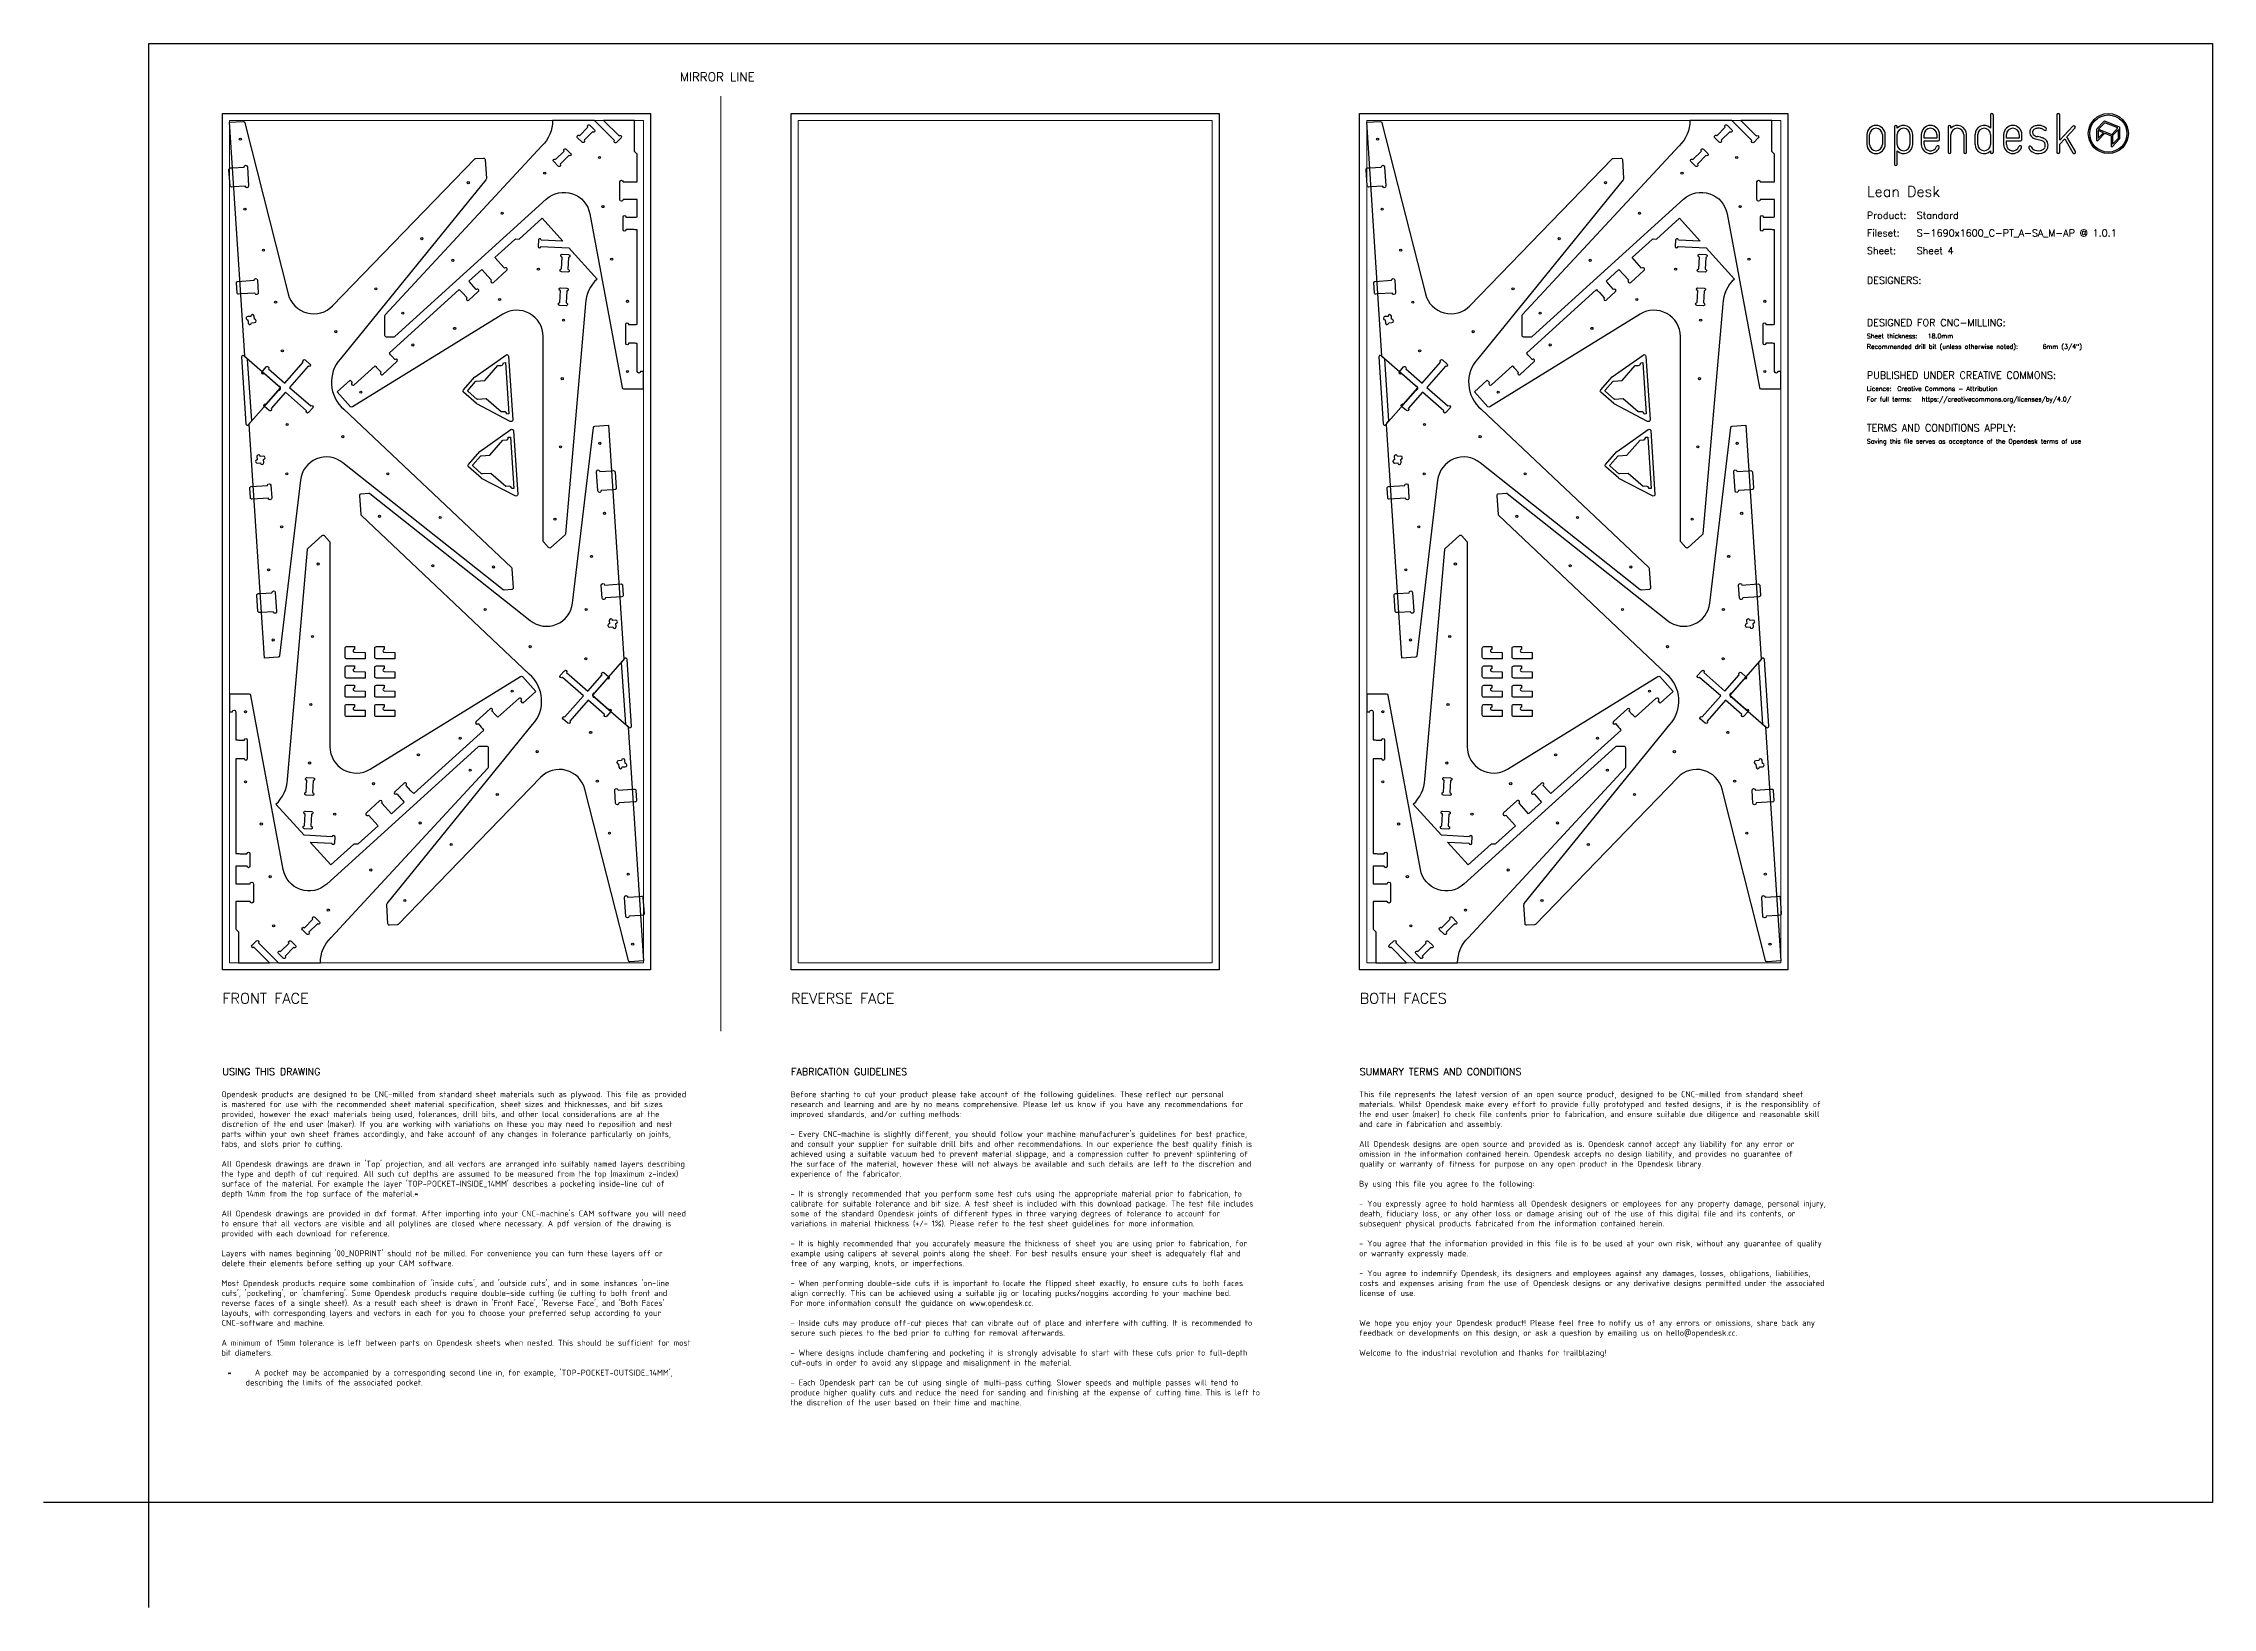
# Model space of a CAD drawing. Header units: millimetres. Extents: x -300 to 5880, y -300 to 4158.
import ezdxf
from ezdxf.enums import TextEntityAlignment as Align

# ---------------------------------------------------------------- set-up
doc = ezdxf.new("R2010")
doc.units = ezdxf.units.MM
doc.layers.add('00-NOPRINT_TEXT', color=7, linetype='Continuous', lineweight=25)
doc.layers.add('00_NOPRINT_TOLERANCE', color=7, linetype='Continuous', lineweight=5)
for name, color, linetype, lineweight, true_color in [('BOARD_$TH-NOMINAL', 3, 'Continuous', 30, 0x00ff00), ('TOP-CUT-INSIDE_18.0MM', 1, 'Continuous', 25, 0xff1c00), ('TOP-CUT-OUTSIDE_18.0MM', 220, 'Continuous', 25, 0xff00d1), ('TOP-HOLE-6.0MM-DIAM_14.0MM', 220, 'Continuous', 25, 0xff00c7), ('TOP-POCKET-INSIDE_12.0MM', 140, 'Continuous', 25, 0x00b1ff), ('TOP-POCKET-INSIDE_6.0MM', 6, 'Continuous', 25, 0xff00e0)]:
    doc.layers.add(name, color=color, linetype=linetype, lineweight=lineweight, true_color=true_color)
doc.styles.add('OD-ISOCP-17_221', font='isocp.shx')
doc.styles.add('OD-ISOCP-17_222', font='isocp.shx')
doc.styles.add('OD-ISOCP-17_223', font='isocp.shx')
doc.styles.add('OD-ISOCP-17_224', font='isocp.shx')
doc.styles.add('OD-ISOCP-17_225', font='isocp.shx')
doc.styles.add('OD-ISOCP-17_226', font='isocp.shx')
doc.styles.add('OD-ISOCP-17_227', font='isocp.shx')
doc.styles.add('OD-ISOCP-17_228', font='isocp.shx')
doc.styles.add('OD-ISOCP-17_229', font='isocp.shx')
doc.styles.add('OD-ISOCP-17_230', font='isocp.shx')
doc.styles.add('OD-ISOCP-17_231', font='isocp.shx')
doc.styles.add('OD-ISOCP-17_232', font='isocp.shx')
doc.styles.add('OD-ISOCP-17_233', font='isocp.shx')
doc.styles.add('OD-ISOCP-17_234', font='isocp.shx')
doc.styles.add('OD-ISOCP-17_235', font='isocp.shx')
doc.styles.add('OD-ISOCP-17_236', font='isocp.shx')
doc.styles.add('OD-ISOCP-17_237', font='isocp.shx')
doc.styles.add('OD-ISOCP-17_238', font='isocp.shx')
doc.styles.add('OD-ISOCP-17_239', font='isocp.shx')
doc.styles.add('OD-ISOCP-17_240', font='isocp.shx')
doc.styles.add('OD-ISOCP-17_241', font='isocp.shx')
doc.styles.add('OD-ISOCP-17_242', font='isocp.shx')
doc.styles.add('OD-ISOCP-17_243', font='isocp.shx')
doc.styles.add('OD-ISOCP-17_244', font='isocp.shx')
doc.styles.add('OD-ISOCP-17_245', font='isocp.shx')
doc.styles.add('OD-ISOCP-17_246', font='isocp.shx')
doc.styles.add('OD-ISOCP-17_247', font='isocp.shx')
doc.styles.add('OD-ISOCP-17_248', font='isocp.shx')
doc.styles.add('OD-ISOCP-17_249', font='isocp.shx')
doc.styles.add('OD-ISOCP-17_250', font='isocp.shx')
doc.styles.add('OD-ISOCP-17_251', font='isocp.shx')
doc.styles.add('OD-ISOCP-17_252', font='isocp.shx')
doc.styles.add('OD-ISOCP-17_253', font='isocp.shx')
doc.styles.add('OD-ISOCP-17_254', font='isocp.shx')
doc.styles.add('OD-ISOCP-17_255', font='isocp.shx')
doc.styles.add('OD-ISOCP-17_256', font='isocp.shx')
doc.styles.add('OD-ISOCP-17_257', font='isocp.shx')
doc.styles.add('OD-ISOCP-17_258', font='isocp.shx')
doc.styles.add('OD-ISOCP-17_259', font='isocp.shx')
doc.styles.add('OD-ISOCP-17_260', font='isocp.shx')
doc.styles.add('OD-ISOCP-17_261', font='isocp.shx')
doc.styles.add('OD-ISOCP-17_262', font='isocp.shx')
doc.styles.add('OD-ISOCP-17_263', font='isocp.shx')
doc.styles.add('OD-ISOCP-17_264', font='isocp.shx')
doc.styles.add('OD-ISOCP-17_265', font='isocp.shx')
doc.styles.add('OD-ISOCP-17_266', font='isocp.shx')
doc.styles.add('OD-ISOCP-17_267', font='isocp.shx')
doc.styles.add('OD-ISOCP-17_268', font='isocp.shx')
doc.styles.add('OD-ISOCP-17_269', font='isocp.shx')
doc.styles.add('OD-ISOCP-17_270', font='isocp.shx')
doc.styles.add('OD-ISOCP-17_271', font='isocp.shx')
doc.styles.add('OD-ISOCP-17_272', font='isocp.shx')
doc.styles.add('OD-ISOCP-17_273', font='isocp.shx')
doc.styles.add('OD-ISOCP-17_274', font='isocp.shx')
doc.styles.add('OD-ISOCP-17_275', font='isocp.shx')
doc.styles.add('OD-ISOCP-17_276', font='isocp.shx')
doc.styles.add('OD-ISOCP-17_277', font='isocp.shx')
doc.styles.add('OD-ISOCP-17_278', font='isocp.shx')
doc.styles.add('OD-ISOCP-17_279', font='isocp.shx')
doc.styles.add('OD-ISOCP-17_280', font='isocp.shx')
doc.styles.add('OD-ISOCP-17_281', font='isocp.shx')
doc.styles.add('OD-ISOCP-17_282', font='isocp.shx')
doc.styles.add('OD-ISOCP-17_283', font='isocp.shx')
doc.styles.add('OD-ISOCP-17_284', font='isocp.shx')
doc.styles.add('OD-ISOCP-17_285', font='isocp.shx')
doc.styles.add('OD-ISOCP-17_286', font='isocp.shx')
doc.styles.add('OD-ISOCP-17_287', font='isocp.shx')
doc.styles.add('OD-ISOCP-17_288', font='isocp.shx')
doc.styles.add('OD-SIMPLEX-13_86', font='simplex.shx')
doc.styles.add('OD-SIMPLEX-20_82', font='simplex.shx')
doc.styles.add('OD-SIMPLEX-20_86', font='simplex.shx')
doc.styles.add('OD-SIMPLEX-20_87', font='simplex.shx')
doc.styles.add('OD-SIMPLEX-20_88', font='simplex.shx')
doc.styles.add('OD-SIMPLEX-25_89', font='simplex.shx')
doc.styles.add('OD-SIMPLEX-30_83', font='simplex.shx')
doc.styles.add('OD-SIMPLEX-30_87', font='simplex.shx')
doc.styles.add('OD-SIMPLEX-30_88', font='simplex.shx')
doc.styles.add('OD-SIMPLEX-30_89', font='simplex.shx')

# ---------------------------------------------------------------- blocks, each defined once
blk = doc.blocks.new('Borders Opendesk_7')
at = {"layer": '00-NOPRINT_TEXT'}
for p, q in [((0, 4158), (5880, 4158)), ((0, 0), (0, 4158)), ((5880, 4158), (5880, 0)), ((4895, 3898), (4895, 3870.1)), ((4902.9, 3870.1), (4902.9, 3898)), ((4939.3, 3898), (4939.3, 3870.1)), ((4947.3, 3870.1), (4947.3, 3898)), ((4973.4, 3920.1), (4973.4, 3814.1)), ((4981.3, 3916.7), (4981.3, 3920.1)), ((4981.3, 3870.1), (4981.3, 3898)), ((5017.7, 3898), (5017.7, 3870.1)), ((5025.6, 3870.1), (5025.6, 3898)), ((5050, 3898), (5050, 3870.1)), ((5058, 3888.1), (5058, 3898)), ((5094.4, 3898), (5094.4, 3888.1)), ((5102.3, 3884.1), (5102.3, 3898)), ((5126.6, 3920.1), (5126.6, 3848)), ((5134.5, 3916.7), (5134.5, 3920.1)), ((5134.5, 3848), (5134.5, 3898)), ((5170.9, 3898), (5170.9, 3848)), ((5178.9, 3848), (5178.9, 3898)), ((5203, 3898), (5203, 3870.1)), ((5211, 3870.1), (5211, 3898)), ((5247.4, 3954), (5247.4, 3916.7)), ((5247.4, 3898), (5247.4, 3870.1)), ((5255.3, 3848), (5255.3, 3954)), ((5284.6, 3898), (5284.6, 3870.1)), ((5292.6, 3888.1), (5292.6, 3898)), ((5329, 3898), (5329, 3888.1)), ((5336.9, 3884.1), (5336.9, 3898)), ((5436.4, 3954), (5436.4, 3848)), ((5444.4, 3881.9), (5444.4, 3954)), ((5482.1, 3922), (5444.4, 3881.9)), ((5464.8, 3892.1), (5487.9, 3916.6)), ((5549.5, 3912.6), (5549.5, 3882.2)), ((5570.5, 3935.8), (5550.1, 3914)), ((5553.1, 3880.8), (5572.9, 3901.9)), ((5553.7, 3909.6), (5553.7, 3887.4)), ((5568.8, 3903.5), (5553.7, 3909.6)), ((5553.7, 3887.4), (5568.8, 3903.5)), ((5572.6, 3931.9), (5555.2, 3913.4)), ((5555.2, 3913.4), (5592.6, 3898.3)), ((5610, 3916.9), (5572.6, 3931.9)), ((5614.4, 3919.6), (5572.8, 3936.3)), ((5572.9, 3901.9), (5591.1, 3894.5)), ((5591.1, 3894.5), (5591.1, 3865.5)), ((5592.6, 3898.3), (5610, 3916.9)), ((5611.5, 3912.4), (5595.2, 3895.1)), ((5595.2, 3895.1), (5595.2, 3870.7)), ((5611.5, 3888.1), (5611.5, 3912.4)), ((5615.7, 3887.3), (5615.7, 3917.6)), ((4981.3, 3814.1), (4981.3, 3851.4)), ((5094.4, 3888.1), (5058, 3888.1)), ((5058, 3870.1), (5058, 3880.1)), ((5058, 3880.1), (5098.3, 3880.1)), ((5247.4, 3851.4), (5247.4, 3848)), ((5329, 3888.1), (5292.6, 3888.1)), ((5292.6, 3870.1), (5292.6, 3880.1)), ((5292.6, 3880.1), (5332.9, 3880.1)), ((5444.4, 3870.4), (5459.1, 3886)), ((5444.4, 3848), (5444.4, 3870.4)), ((5459.1, 3886), (5482.1, 3846)), ((5489, 3850), (5464.8, 3892.1)), ((5594.7, 3864.1), (5615.1, 3885.8)), ((5595.2, 3870.7), (5611.5, 3888.1)), ((0, 0), (-300, 0)), ((0, -300), (0, 0)), ((5880, 0), (0, 0))]:
    blk.add_line(p, q, dxfattribs=at)
for radius in [57, 52.9]:
    blk.add_circle((5582.9, 3901), radius, dxfattribs=at)
for centre, radius, start, end in [((5251.3, 3954), 3.97, 0, 180), ((5440.4, 3954), 3.97, 0, 180), ((4921.1, 3898), 26.1, 0, 180), ((4921.1, 3898), 18.2, 0, 180), ((4977.3, 3920.1), 3.97, 0, 180), ((4999.5, 3898), 26.1, 0, 134.13157), ((4999.5, 3898), 18.2, 0, 180), ((5076.2, 3898), 26.1, 0, 180), ((5076.2, 3898), 18.2, 0, 180), ((5130.6, 3920.1), 3.97, 0, 180), ((5152.7, 3898), 26.1, 0, 134.13157), ((5152.7, 3898), 18.2, 0, 180), ((5229.2, 3898), 26.1, 45.86843, 180), ((5229.2, 3898), 18.2, 0, 180), ((5310.8, 3898), 26.1, 0, 180), ((5310.8, 3898), 18.2, 0, 180), ((5377.2, 3904.5), 18.3, 167.09639, 235.84532), ((5375.9, 3904.8), 16.9, 150.51394, 167.04891), ((5377.5, 3903.4), 19, 138.98821, 149.26699), ((5377.5, 3903.4), 19, 127.9168, 138.98821), ((5380.5, 3899.5), 24, 111.70118, 127.9168), ((5377.2, 3904.5), 10.3, 167.96032, 235.86134), ((5375.9, 3904.8), 8.99, 151.05191, 168.02381), ((5377.5, 3903.4), 11.1, 138.98821, 148.80915), ((5377.5, 3903.4), 11.1, 127.9168, 138.98821), ((5380.5, 3899.5), 16, 111.70118, 127.9168), ((5382, 3911.6), 18.9, 235.85111, 248.09121), ((5383.5, 3891.9), 32.1, 90, 111.70118), ((5383.5, 3891.9), 24.2, 90, 111.70118), ((5388.7, 3928.4), 37, 248.09121, 257.53847), ((5383.5, 3878.8), 45.3, 80.71035, 90), ((5383.5, 3878.8), 37.3, 80.71035, 90), ((5385.9, 3893.2), 22.7, 71.50348, 80.71035), ((5385.9, 3893.2), 30.7, 71.50348, 80.71035), ((5387.1, 3896.7), 19, 61.03556, 71.50348), ((5387.1, 3896.7), 26.9, 61.03556, 71.50348), ((5387.1, 3896.7), 19, 46.7983, 61.03556), ((5387.1, 3896.7), 26.9, 46.7983, 61.03556), ((5402.8, 3913.5), 3.97, 226.7983, 46.7983), ((5485, 3919.3), 3.97, 316.71352, 136.71352), ((5551.6, 3912.6), 2.06, 136.76961, 180), ((5572, 3934.4), 2.06, 68.07144, 136.76961), ((5613.6, 3917.6), 2.06, 0, 68.07144), ((4921.1, 3870.1), 26.1, 180, 0), ((4921.1, 3870.1), 18.2, 180, 0), ((4999.5, 3870.1), 18.2, 180, 0), ((4999.5, 3870.1), 26.1, 225.86843, 0), ((5076.2, 3870.1), 26.1, 180, 340.02575), ((5076.2, 3870.1), 18.2, 180, 340.02575), ((5097, 3862.6), 3.97, 340.02575, 160.02575), ((5098.3, 3884.1), 3.97, 270, 0), ((5130.6, 3848), 3.97, 180, 0), ((5174.9, 3848), 3.97, 180, 0), ((5229.2, 3870.1), 26.1, 180, 314.13157), ((5229.2, 3870.1), 18.2, 180, 0), ((5251.3, 3848), 3.97, 180, 0), ((5310.8, 3870.1), 26.1, 180, 340.02575), ((5310.8, 3870.1), 18.2, 180, 340.02575), ((5331.6, 3862.6), 3.97, 340.02575, 160.02575), ((5332.9, 3884.1), 3.97, 270, 0), ((5359.7, 3861.7), 3.97, 24.78597, 204.78597), ((5380.2, 3871.2), 26.6, 204.78597, 247.9544), ((5380.2, 3871.2), 18.7, 204.78597, 247.9544), ((5382, 3911.6), 26.9, 235.85111, 248.09121), ((5383.5, 3879.3), 35.4, 247.9544, 298.20261), ((5388.7, 3928.4), 44.9, 248.09121, 257.53847), ((5383.5, 3879.3), 27.4, 247.9544, 298.20261), ((5300, 3526.6), 366.5, 76.19474, 77.53847), ((5300, 3526.6), 374.5, 76.19474, 77.53847), ((5372.7, 3822.5), 61.9, 69.1442, 76.19474), ((5372.7, 3822.5), 69.8, 69.1442, 76.19474), ((5389.5, 3866.6), 14.6, 38.92909, 69.1442), ((5390.6, 3866.1), 12.5, 298.20261, 343.80333), ((5389.5, 3866.6), 22.5, 38.92909, 69.1442), ((5390.6, 3866.1), 20.4, 298.20261, 343.80333), ((5393.9, 3870.2), 8.99, 17.58344, 38.92909), ((5385.6, 3867.6), 17.6, 343.80333, 17.58344), ((5393.9, 3870.2), 16.9, 17.58344, 38.92909), ((5385.6, 3867.6), 25.5, 343.80333, 17.58344), ((5440.4, 3848), 3.97, 180, 0), ((5485.5, 3848), 3.97, 209.84173, 29.84173), ((5551.6, 3882.2), 2.06, 180, 316.76961), ((5593.2, 3865.5), 2.06, 180, 316.76961), ((5613.6, 3887.3), 2.06, 316.76961, 0), ((4977.3, 3814.1), 3.97, 180, 0)]:
    blk.add_arc(centre, radius, start, end, dxfattribs=at)
at = {"layer": '00_NOPRINT_TOLERANCE'}
for p, q in [((210, 3958), (1430, 3958)), ((210, 1518), (210, 3958)), ((1430, 3958), (1430, 1518)), ((1630, 1343.2), (1630, 4008)), ((1830, 3958), (3050, 3958)), ((1830, 1518), (1830, 3958)), ((3050, 3958), (3050, 1518)), ((3450, 3958), (4670, 3958)), ((3450, 1518), (3450, 3958)), ((4670, 3958), (4670, 1518)), ((230, 3938), (1410, 3938)), ((230, 1538), (230, 3938)), ((1410, 3938), (1410, 1538)), ((1850, 1538), (1850, 3938)), ((1850, 3938), (3030, 3938)), ((3030, 3938), (3030, 1538)), ((3470, 3938), (4650, 3938)), ((3470, 1538), (3470, 3938)), ((4650, 3938), (4650, 1538)), ((1430, 1518), (210, 1518)), ((1410, 1538), (230, 1538)), ((3050, 1518), (1830, 1518)), ((3030, 1538), (1850, 1538)), ((4670, 1518), (3450, 1518)), ((4650, 1538), (3470, 1538))]:
    blk.add_line(p, q, dxfattribs=at)
at = {"layer": 'BOARD_$TH-NOMINAL'}
for p, q in [((210, 3958), (1430, 3958)), ((210, 1518), (210, 3958)), ((1430, 3958), (1430, 1518)), ((1830, 3958), (3050, 3958)), ((1830, 1518), (1830, 3958)), ((3050, 3958), (3050, 1518)), ((3450, 3958), (4670, 3958)), ((3450, 1518), (3450, 3958)), ((4670, 3958), (4670, 1518)), ((1430, 1518), (210, 1518)), ((3050, 1518), (1830, 1518)), ((4670, 1518), (3450, 1518))]:
    blk.add_line(p, q, dxfattribs=at)
at = {"layer": '00-NOPRINT_TEXT'}
for s, height, style, p in [('MIRROR LINE', 25, 'OD-SIMPLEX-25_89', (1513.3, 4049.9)), ('Lean Desk', 30, 'OD-SIMPLEX-30_83', (4895, 3720.9)), ('Product:', 20, 'OD-SIMPLEX-20_82', (4895, 3657.9)), ('Standard', 20, 'OD-SIMPLEX-20_82', (5036.9, 3657.9)), ('Fileset:', 20, 'OD-SIMPLEX-20_82', (4895, 3607.7)), ('S-1690x1600_C-PT_A-SA_M-AP @ 1.0.1', 20, 'OD-SIMPLEX-20_82', (5036.9, 3607.6)), ('Sheet:', 20, 'OD-SIMPLEX-20_82', (4895, 3557.4)), ('Sheet 4', 20, 'OD-SIMPLEX-20_82', (5036.9, 3557.5)), ('DESIGNERS:', 20, 'OD-SIMPLEX-20_82', (4895, 3472.4)), ('DESIGNED FOR CNC-MILLING:', 20, 'OD-SIMPLEX-20_82', (4895, 3352.4)), ('Sheet thickness:', 13, 'OD-SIMPLEX-13_86', (4895, 3317.4)), ('Recommended drill bit (unless otherwise noted):', 13, 'OD-SIMPLEX-13_86', (4895, 3287.4)), ('18.0mm', 13, 'OD-SIMPLEX-13_86', (5068.3, 3317.4)), ('6mm (3/4")', 13, 'OD-SIMPLEX-13_86', (5395.5, 3287.4)), ('PUBLISHED UNDER CREATIVE COMMONS:', 20, 'OD-SIMPLEX-20_82', (4895, 3202.4)), ('Licence:', 13, 'OD-SIMPLEX-13_86', (4895, 3167.4)), ('Creative Commons - Attribution', 13, 'OD-SIMPLEX-13_86', (4981.5, 3167.4)), ('https://creativecommons.org/licenses/by/4.0/', 13, 'OD-SIMPLEX-13_86', (5051.1, 3137.4)), ('For full terms:', 13, 'OD-SIMPLEX-13_86', (4895, 3137.4)), ('TERMS AND CONDITIONS APPLY:', 20, 'OD-SIMPLEX-20_82', (4895, 3052.3)), ('Saving this file serves as acceptance of the Opendesk terms of use ', 13, 'OD-SIMPLEX-13_86', (4895, 3017.3))]:
    blk.add_text(s, height=height, dxfattribs=dict(at, style=style)).set_placement(p)
at = {"layer": '00-NOPRINT_TEXT', "color": 7}
for s, height, style, p in [('FRONT FACE', 30, 'OD-SIMPLEX-30_89', (210, 1451.3)), ('REVERSE FACE', 30, 'OD-SIMPLEX-30_88', (1830, 1451.3)), ('BOTH FACES', 30, 'OD-SIMPLEX-30_87', (3450, 1451.3)), ('USING THIS DRAWING', 20, 'OD-SIMPLEX-20_88', (210, 1237.4)), ('FABRICATION GUIDELINES', 20, 'OD-SIMPLEX-20_87', (1830, 1237.4)), ('SUMMARY TERMS AND CONDITIONS', 20, 'OD-SIMPLEX-20_86', (3450, 1237.4))]:
    blk.add_text(s, height=height, dxfattribs=dict(at, style=style)).set_placement(p, align=Align.TOP_LEFT)
for s, style, p in [('Opendesk products are designed to be CNC-milled from standard sheet materials such as plywood. This file as provided', 'OD-ISOCP-17_265', (207.4, 1154.7)), ('is mastered for use with the recommended sheet material specification, sheet sizes and thicknesses, and bit sizes', 'OD-ISOCP-17_266', (207.4, 1126.3)), ('provided, however the exact materials being used, tolerances, drill bits, and other local considerations are at the', 'OD-ISOCP-17_267', (207.4, 1098)), ('research and learning and are by no means comprehensive. Please let us know if you have any recommendations for', 'OD-ISOCP-17_241', (1828.7, 1126.3)), ('Before starting to cut your product please take account of the following guidelines. These reflect our personal', 'OD-ISOCP-17_240', (1828.7, 1154.7)), ('improved standards, and/or cutting methods:', 'OD-ISOCP-17_242', (1828.7, 1098)), ('the end user (maker) to check file contents prior to fabrication, and ensure suitable due diligence and reasonable skill', 'OD-ISOCP-17_223', (3448.5, 1098)), ('This file represents the latest version of an open source product, designed to be CNC-milled from standard sheet', 'OD-ISOCP-17_221', (3448.5, 1154.7)), ('materials. Whilst Opendesk make every effort to provide fully prototyped and tested designs, it is the responsiblity of', 'OD-ISOCP-17_222', (3448.5, 1126.3)), ('parts within your own sheet frames accordingly, and take account of any changes in tolerance particularly on joints,', 'OD-ISOCP-17_269', (207.4, 1041.3)), ('discretion of the end user (maker). If you are working with variations on these you may need to reposition and nest', 'OD-ISOCP-17_268', (208.1, 1069.7)), ("- Every CNC-machine is slightly different, you should follow your machine manufacturer's guidelines for best practice,", 'OD-ISOCP-17_243', (1828.7, 1041.3)), ('and care in fabrication and assembly.', 'OD-ISOCP-17_224', (3448.5, 1069.7)), ('tabs, and slots prior to cutting.', 'OD-ISOCP-17_270', (207.4, 1013)), ('and consult your supplier for suitable drill bits and other recommendations. In our experience the best quality finish is', 'OD-ISOCP-17_244', (1828.7, 1013)), ('achieved using a suitable vacuum bed to prevent material slippage, and a compression cutter to prevent splintering of', 'OD-ISOCP-17_245', (1828.7, 984.7)), ('All Opendesk designs are open source and provided as is. Opendesk cannot accept any liability for any error or', 'OD-ISOCP-17_225', (3448.5, 1013)), ('omission in the information contained herein. Opendesk accepts no design liability, and provides no guarantee of', 'OD-ISOCP-17_226', (3448.5, 984.7)), ('the type and depth of cut required. All such cut depths are assumed to be measured from the top (maximum z-index)', 'OD-ISOCP-17_272', (207.4, 928)), ("All Opendesk drawings are drawn in 'Top' projection, and all vectors are arranged into suitably named layers describing", 'OD-ISOCP-17_271', (207.4, 956.3)), ('the surface of the material, however these will not always be available and such details are left to the discretion and', 'OD-ISOCP-17_246', (1828.7, 956.3)), ('experience of the fabricator.', 'OD-ISOCP-17_247', (1829.2, 928)), ('quality or warranty of fitness for purpose on any open product in the Opendesk library.', 'OD-ISOCP-17_227', (3449.1, 956.3)), ('depth 14mm from the top surface of the material.*', 'OD-ISOCP-17_274', (207.4, 871.3)), ("surface of the material. For example the layer 'TOP-POCKET-INSIDE_14MM' describes a pocketing inside-line cut of", 'OD-ISOCP-17_273', (208, 899.7)), ('- It is strongly recommended that you perform some test cuts using the appropriate material prior to fabrication, to', 'OD-ISOCP-17_248', (1828.7, 871.3)), ('By using this file you agree to the following:', 'OD-ISOCP-17_228', (3448.5, 899.7)), ('to ensure that all vectors are visible and all polylines are closed where necessary. A pdf version of the drawing is', 'OD-ISOCP-17_276', (207.4, 786.3)), ("All Opendesk drawings are provided in dxf format. After importing into your CNC-machine's CAM software you will need", 'OD-ISOCP-17_275', (207.4, 814.7)), ('variations in material thickness (+/- 1%). Please refer to the test sheet guidelines for more information.', 'OD-ISOCP-17_251', (1828.7, 786.3)), ('some of the standard Opendesk joints of different types in three varying degrees of tolerance to account for', 'OD-ISOCP-17_250', (1829.2, 814.7)), ('calibrate for suitable tolerance and bit size. A test sheet is included with this download package. The test file includes', 'OD-ISOCP-17_249', (1829.3, 843)), ('- You expressly agree to hold harmless all Opendesk designers or employees for any property damage, personal injury,', 'OD-ISOCP-17_229', (3448.5, 843)), ('subsequent physical products fabricated from the information contained herein.', 'OD-ISOCP-17_231', (3449, 786.3)), ('death, fiduciary loss, or any other loss or damage arising out of the use of this digital file and its contents, or', 'OD-ISOCP-17_230', (3449.1, 814.7)), ('provided with each download for reference.', 'OD-ISOCP-17_277', (207.4, 758)), ('- It is highly recommended that you accurately measure the thickness of sheet you are using prior to fabrication, for', 'OD-ISOCP-17_252', (1828.7, 729.7)), ('- You agree that the information provided in this file is to be used at your own risk, without any guarantee of quality', 'OD-ISOCP-17_232', (3448.5, 729.7)), ("Layers with names beginning '00_NOPRINT' should not be milled. For convenience you can turn these layers off or", 'OD-ISOCP-17_278', (207.4, 701.3)), ('delete their elements before setting up your CAM software.', 'OD-ISOCP-17_279', (208.1, 673)), ('free of any warping, knots, or imperfections.', 'OD-ISOCP-17_254', (1828.7, 673)), ('example using calipers at several points along the sheet. For best results ensure your sheet is adequately flat and', 'OD-ISOCP-17_253', (1829.2, 701.3)), ('or warranty expressly made.', 'OD-ISOCP-17_233', (3448.5, 701.3)), ("Most Opendesk products require some combination of 'inside cuts', and 'outside cuts', and in some instances 'on-line", 'OD-ISOCP-17_280', (207.4, 616.3)), ('- When performing double-side cuts it is important to locate the flipped sheet exactly, to ensure cuts to both faces', 'OD-ISOCP-17_255', (1828.7, 616.3)), ('- You agree to indemnify Opendesk, its designers and employees against any damages, losses, obligations, liabilities,', 'OD-ISOCP-17_234', (3448.5, 644.7)), ('costs and expenses arising from the use of Opendesk designs or any derivative designs permitted under the associated', 'OD-ISOCP-17_235', (3449.1, 616.3)), ("reverse faces of a single sheet). As a result each sheet is drawn in 'Front Face', 'Reverse Face', and 'Both Faces'", 'OD-ISOCP-17_282', (207.4, 559.7)), ("cuts', 'pocketing', or 'chamfering'. Some Opendesk products require double-side cutting (ie cutting to both front and", 'OD-ISOCP-17_281', (208.1, 588)), ('align correctly. This can be achieved using a suitable jig or locating pucks/noggins according to your machine bed.', 'OD-ISOCP-17_256', (1828.7, 588)), ('For more information consult the guidance on www.opendesk.cc.', 'OD-ISOCP-17_257', (1828.7, 559.7)), ('license of use.', 'OD-ISOCP-17_236', (3448.8, 588)), ('layouts, with corresponding layers and vectors in each for you to choose your preferred setup according to your', 'OD-ISOCP-17_283', (207.8, 531.3)), ('CNC-software and machine.', 'OD-ISOCP-17_284', (208.2, 503)), ('- Inside cuts may produce off-cut pieces that can vibrate out of place and interfere with cutting. It is recommended to', 'OD-ISOCP-17_258', (1828.7, 503)), ('We hope you enjoy your Opendesk product! Please feel free to notify us of any errors or omissions, share back any', 'OD-ISOCP-17_237', (3448.5, 503)), ('A minimum of 15mm tolerance is left between parts on Opendesk sheets when nested. This should be sufficient for most', 'OD-ISOCP-17_285', (207.4, 446.3)), ('bit diameters.', 'OD-ISOCP-17_286', (207.4, 418)), ('- Where designs include chamfering and pocketing it is strongly advisable to start with these cuts prior to full-depth', 'OD-ISOCP-17_260', (1828.7, 418)), ('secure such pieces to the bed prior to cutting for removal afterwards.', 'OD-ISOCP-17_259', (1829.2, 474.7)), ('Welcome to the industrial revolution and thanks for trailblazing!', 'OD-ISOCP-17_239', (3448.5, 418)), ('feedback or developments on this design, or ask a question by emailing us on hello@opendesk.cc.', 'OD-ISOCP-17_238', (3448.5, 474.7)), ("*      A pocket may be accompanied by a corresponding second line in, for example, 'TOP-POCKET-OUTSIDE_14MM',", 'OD-ISOCP-17_287', (224.4, 361.3)), ('cut-outs in order to avoid any slippage and misalignment in the material.', 'OD-ISOCP-17_261', (1829.3, 389.7)), ('describing the limits of the associated pocket.', 'OD-ISOCP-17_288', (276.1, 333)), ('- Each Opendesk part can be cut using single of multi-pass cutting. Slower speeds and multiple passes will tend to', 'OD-ISOCP-17_262', (1828.7, 333)), ('produce higher quality cuts and reduce the need for sanding and finishing at the expense of cutting time. This is left to', 'OD-ISOCP-17_263', (1828.7, 304.7)), ('the discretion of the user based on their time and machine.', 'OD-ISOCP-17_264', (1828.7, 276.3))]:
    blk.add_text(s, height=17, dxfattribs=dict(at, style=style)).set_placement(p)

msp = doc.modelspace()

# ---------------------------------------------------------------- linework, layer by layer
at = {"layer": 'TOP-CUT-INSIDE_18.0MM'}
for points in [[(1251.5, 3919.1, -1.00627), (1257.1, 3924.7), (1270, 3911.8, -1.006269), (1264.3, 3906.2), (1240.2, 3882, -1.006269), (1234.5, 3876.3), (1221.6, 3889.2, -1.006284), (1227.3, 3894.9)], [(4491.5, 3919.1, -1.00627), (4497.1, 3924.7), (4510, 3911.8, -1.006269), (4504.3, 3906.2), (4480.2, 3882, -1.006269), (4474.5, 3876.3), (4461.6, 3889.2, -1.006284), (4467.3, 3894.9)], [(1189.3, 3856.8), (1202.1, 3844, -0.99377), (1196.5, 3838.3), (1172.3, 3814.1, -1.006269), (1166.6, 3808.5), (1153.8, 3821.3, -1.006284), (1159.4, 3827), (1183.6, 3851.2, -1.00627)], [(4429.3, 3856.8), (4442.1, 3844, -0.99377), (4436.5, 3838.3), (4412.3, 3814.1, -1.006269), (4406.6, 3808.5), (4393.8, 3821.3, -1.006284), (4399.4, 3827), (4423.6, 3851.2, -1.00627)], [(1178.1, 3557.1), (1196.3, 3556.2, -1.00627), (1195.9, 3548.2), (1194.3, 3514.1, -1.006284), (1193.9, 3506.1), (1175.7, 3507, -1.006269), (1176.1, 3515), (1177.8, 3549.1, -1.006269)], [(4418.1, 3557.1), (4436.3, 3556.2, -1.00627), (4435.9, 3548.2), (4434.3, 3514.1, -1.006284), (4433.9, 3506.1), (4415.7, 3507, -1.006269), (4416.1, 3515), (4417.8, 3549.1, -1.006269)], [(1189.5, 3418.2, -1.006284), (1189.1, 3410.2), (1171, 3411.1, -1.006269), (1171.4, 3419.1), (1173, 3453.3, -0.99377), (1173.4, 3461.2), (1191.6, 3460.4, -1.00627), (1191.2, 3452.4)], [(4429.5, 3418.2, -1.006284), (4429.1, 3410.2), (4411, 3411.1, -1.006269), (4411.4, 3419.1), (4413, 3453.3, -0.99377), (4413.4, 3461.2), (4431.6, 3460.4, -1.00627), (4431.2, 3452.4)], [(466.6, 2014.8), (448.4, 2015.6, -1.00627), (448.8, 2023.6), (450.5, 2057.8, -1.006284), (450.9, 2065.8), (469, 2064.9, -1.006269), (468.6, 2056.9), (467, 2022.7, -0.99377)], [(3706.6, 2014.8), (3688.4, 2015.6, -1.00627), (3688.8, 2023.6), (3690.5, 2057.8, -1.006284), (3690.9, 2065.8), (3709, 2064.9, -1.006269), (3708.6, 2056.9), (3707, 2022.7, -0.99377)], [(446.1, 1969.9), (464.3, 1969, -1.006269), (463.9, 1961), (462.2, 1926.9, -1.006269), (461.9, 1918.9), (443.7, 1919.8, -1.00627), (444.1, 1927.8), (445.7, 1961.9, -1.006284)], [(3686.1, 1969.9), (3704.3, 1969, -1.006269), (3703.9, 1961), (3702.2, 1926.9, -1.006269), (3701.9, 1918.9), (3683.7, 1919.8, -1.00627), (3684.1, 1927.8), (3685.7, 1961.9, -1.006284)], [(467.7, 1661.9, -1.006269), (473.4, 1667.5), (486.2, 1654.7, -1.006284), (480.6, 1649), (456.4, 1624.8, -1.00627), (450.7, 1619.2), (437.9, 1632, -0.99377), (443.5, 1637.7)], [(3707.7, 1661.9, -1.006269), (3713.4, 1667.5), (3726.2, 1654.7, -1.006284), (3720.6, 1649), (3696.4, 1624.8, -1.00627), (3690.7, 1619.2), (3677.9, 1632, -0.99377), (3683.5, 1637.7)], [(418.4, 1586.8, -1.006284), (412.7, 1581.1), (388.5, 1556.9, -1.00627), (382.9, 1551.3), (370, 1564.2, -1.006269), (375.7, 1569.8), (399.8, 1594, -1.006269), (405.5, 1599.7)], [(3658.4, 1586.8, -1.006284), (3652.7, 1581.1), (3628.5, 1556.9, -1.00627), (3622.9, 1551.3), (3610, 1564.2, -1.006269), (3615.7, 1569.8), (3639.8, 1594, -1.006269), (3645.5, 1599.7)]]:
    msp.add_lwpolyline(points, format="xyb", close=True, dxfattribs=at)
for points in [[(329.5, 3123.3, -1), (334.8, 3129.3), (375.7, 3175.9), (329.1, 3216.8, -1), (323.1, 3222), (335.1, 3235.7, -1), (341.1, 3230.4), (387.7, 3189.6), (440.4, 3249.7, -1), (445.7, 3255.7), (459.3, 3243.7, -1), (454.1, 3237.7), (401.3, 3177.6), (461.5, 3124.9, -1), (467.5, 3119.6), (455.5, 3105.9, -1), (449.5, 3111.2), (389.3, 3163.9), (348.5, 3117.3, -1), (343.2, 3111.3), (329.5, 3123.3)], [(3569.5, 3123.3, -1), (3574.8, 3129.3), (3615.7, 3175.9), (3569.1, 3216.8, -1), (3563.1, 3222), (3575.1, 3235.7, -1), (3581.1, 3230.4), (3627.7, 3189.6), (3680.4, 3249.7, -1), (3685.7, 3255.7), (3699.3, 3243.7, -1), (3694.1, 3237.7), (3641.3, 3177.6), (3701.5, 3124.9, -1), (3707.5, 3119.6), (3695.5, 3105.9, -1), (3689.5, 3111.2), (3629.3, 3163.9), (3588.5, 3117.3, -1), (3583.2, 3111.3), (3569.5, 3123.3)], [(1199.6, 2226.3, -1), (1194.3, 2220.3), (1180.7, 2232.3, -1), (1185.9, 2238.3), (1238.7, 2298.4), (1178.5, 2351.1, -1), (1172.5, 2356.4), (1184.5, 2370.1, -1), (1190.5, 2364.8), (1250.7, 2312.1), (1291.5, 2358.7, -1), (1296.8, 2364.7), (1310.5, 2352.7, -1), (1305.2, 2346.7), (1264.3, 2300.1), (1310.9, 2259.2, -1), (1316.9, 2254), (1304.9, 2240.3, -1), (1298.9, 2245.6), (1252.3, 2286.4), (1199.6, 2226.3)], [(4439.6, 2226.3, -1), (4434.3, 2220.3), (4420.7, 2232.3, -1), (4425.9, 2238.3), (4478.7, 2298.4), (4418.5, 2351.1, -1), (4412.5, 2356.4), (4424.5, 2370.1, -1), (4430.5, 2364.8), (4490.7, 2312.1), (4531.5, 2358.7, -1), (4536.8, 2364.7), (4550.5, 2352.7, -1), (4545.2, 2346.7), (4504.3, 2300.1), (4550.9, 2259.2, -1), (4556.9, 2254), (4544.9, 2240.3, -1), (4538.9, 2245.6), (4492.3, 2286.4), (4439.6, 2226.3)]]:
    msp.add_lwpolyline(points, format="xyb", dxfattribs=at)
at = {"layer": 'TOP-CUT-OUTSIDE_18.0MM'}
for points in [[(1012.5, 2600.1, -0.172547), (1009.6, 2600.9), (553.3, 2963, 0.587205), (432.2, 2913.1), (373, 2412.6, -0.353186), (368.8, 2408.8), (330.1, 2406.3), (286.4, 3072.1, -0.198908), (287.5, 3075.3), (293.5, 3082.1), (281.9, 3258.2), (275.2, 3264.1, -0.198908), (273.6, 3267.2), (230, 3933), (268.8, 3935.5, -0.369893), (273.5, 3932), (397.4, 3443.8, 0.5872), (524, 3410.1), (929.2, 3828.8, -0.165352), (931.9, 3829.9), (953.7, 3831.3, -0.414214), (958.5, 3827.1), (962, 3772.7, -0.203331), (960.9, 3769.4), (546.4, 3259.2, 0.4242), (555.8, 3115.7), (1033.4, 2663.9, -0.203331), (1034.9, 2660.7), (1038.5, 2606.3, -0.414214), (1034.3, 2601.5)], [(4252.5, 2600.1, -0.172547), (4249.6, 2600.9), (3793.3, 2963, 0.587205), (3672.2, 2913.1), (3613, 2412.6, -0.353186), (3608.8, 2408.8), (3570.1, 2406.3), (3526.4, 3072.1, -0.198908), (3527.5, 3075.3), (3533.5, 3082.1), (3521.9, 3258.2), (3515.2, 3264.1, -0.198908), (3513.6, 3267.2), (3470, 3933), (3508.8, 3935.5, -0.369893), (3513.5, 3932), (3637.4, 3443.8, 0.5872), (3764, 3410.1), (4169.2, 3828.8, -0.165352), (4171.9, 3829.9), (4193.7, 3831.3, -0.414214), (4198.5, 3827.1), (4202, 3772.7, -0.203331), (4200.9, 3769.4), (3786.4, 3259.2, 0.4242), (3795.8, 3115.7), (4273.4, 2663.9, -0.203331), (4274.9, 2660.7), (4278.5, 2606.3, -0.414214), (4274.3, 2601.5)], [(1010.6, 3247.8), (1016.6, 3248.2), (1026.2, 3102.1), (1020.2, 3101.7, 0.412138), (1012.7, 3108.2), (1003.8, 3107.6), (961.1, 3145.1), (936.8, 3143.5, -0.198912), (934.6, 3144.2), (910, 3165.8, -0.414214), (909.8, 3169.9), (931.3, 3194.5, -0.198912), (933.4, 3195.5), (957.7, 3197.1), (995.1, 3239.8), (1004.1, 3240.4, 0.412138)], [(4250.6, 3247.8), (4256.6, 3248.2), (4266.2, 3102.1), (4260.2, 3101.7, 0.412138), (4252.7, 3108.2), (4243.8, 3107.6), (4201.1, 3145.1), (4176.8, 3143.5, -0.198912), (4174.6, 3144.2), (4150, 3165.8, -0.414214), (4149.8, 3169.9), (4171.3, 3194.5, -0.198912), (4173.4, 3195.5), (4197.7, 3197.1), (4235.1, 3239.8), (4244.1, 3240.4, 0.412138)], [(1267, 3063.4, -0.353186), (1271.2, 3067.2), (1309.9, 3069.7), (1353.6, 2403.9, -0.198908), (1352.5, 2400.7), (1346.5, 2393.9), (1358.1, 2217.8), (1364.8, 2211.9, -0.198908), (1366.4, 2208.8), (1410, 1543), (1371.2, 1540.5, -0.369893), (1366.5, 1544), (1242.6, 2032.2, 0.5872), (1116, 2065.9), (710.8, 1647.2, -0.165352), (708.1, 1646.1), (686.3, 1644.7, -0.414214), (681.5, 1648.9), (678, 1703.3, -0.203331), (679.1, 1706.6), (1093.6, 2216.8, 0.4242), (1084.2, 2360.3), (606.6, 2812.1, -0.203331), (605.1, 2815.3), (601.5, 2869.7, -0.414214), (605.7, 2874.5), (627.5, 2875.9, -0.172547), (630.4, 2875.1), (1086.7, 2513, 0.587205), (1207.8, 2562.9)], [(924, 2953.2, -0.414214), (923.7, 2957.3), (945.3, 2981.9, -0.198912), (947.3, 2982.9), (971.6, 2984.5), (1009, 3027.2), (1018, 3027.8, 0.412138), (1024.6, 3035.3), (1030.5, 3035.6), (1040.1, 2889.5), (1034.2, 2889.1, 0.412138), (1026.7, 2895.6), (1017.7, 2895), (975, 2932.5), (950.7, 2930.9, -0.198912), (948.6, 2931.6)], [(4507, 3063.4, -0.353186), (4511.2, 3067.2), (4549.9, 3069.7), (4593.6, 2403.9, -0.198908), (4592.5, 2400.7), (4586.5, 2393.9), (4598.1, 2217.8), (4604.8, 2211.9, -0.198908), (4606.4, 2208.8), (4650, 1543), (4611.2, 1540.5, -0.369893), (4606.5, 1544), (4482.6, 2032.2, 0.5872), (4356, 2065.9), (3950.8, 1647.2, -0.165352), (3948.1, 1646.1), (3926.3, 1644.7, -0.414214), (3921.5, 1648.9), (3918, 1703.3, -0.203331), (3919.1, 1706.6), (4333.6, 2216.8, 0.4242), (4324.2, 2360.3), (3846.6, 2812.1, -0.203331), (3845.1, 2815.3), (3841.5, 2869.7, -0.414214), (3845.7, 2874.5), (3867.5, 2875.9, -0.172547), (3870.4, 2875.1), (4326.7, 2513, 0.587205), (4447.8, 2562.9)], [(4164, 2953.2, -0.414214), (4163.7, 2957.3), (4185.3, 2981.9, -0.198912), (4187.3, 2982.9), (4211.6, 2984.5), (4249, 3027.2), (4258, 3027.8, 0.412138), (4264.6, 3035.3), (4270.5, 3035.6), (4280.1, 2889.5), (4274.2, 2889.1, 0.412138), (4266.7, 2895.6), (4257.7, 2895), (4215, 2932.5), (4190.7, 2930.9, -0.198912), (4188.6, 2931.6)], [(559.3, 2434.3, -0.414214), (563.8, 2438.8), (586.3, 2438.8), (586.3, 2430.8, 1.00207), (586.2, 2422.9), (616.3, 2422.3), (616.3, 2404.3), (563.8, 2404.3, -0.414214), (559.3, 2408.8)], [(644.3, 2434.3, -0.414214), (648.8, 2438.8), (671.3, 2438.8), (671.3, 2430.8, 1.00207), (671.2, 2422.9), (701.3, 2422.3), (701.3, 2404.3), (648.8, 2404.3, -0.414214), (644.3, 2408.8)], [(3799.3, 2434.3, -0.414214), (3803.8, 2438.8), (3826.3, 2438.8), (3826.3, 2430.8, 1.00207), (3826.2, 2422.9), (3856.3, 2422.3), (3856.3, 2404.3), (3803.8, 2404.3, -0.414214), (3799.3, 2408.8)], [(3884.3, 2434.3, -0.414214), (3888.8, 2438.8), (3911.3, 2438.8), (3911.3, 2430.8, 1.00207), (3911.2, 2422.9), (3941.3, 2422.3), (3941.3, 2404.3), (3888.8, 2404.3, -0.414214), (3884.3, 2408.8)], [(559.3, 2379.3, -0.414214), (563.8, 2383.8), (586.3, 2383.8), (586.3, 2375.8, 1.00207), (586.2, 2367.9), (616.3, 2367.3), (616.3, 2349.3), (563.8, 2349.3, -0.414214), (559.3, 2353.8)], [(644.3, 2379.3, -0.414214), (648.8, 2383.8), (671.3, 2383.8), (671.3, 2375.8, 1.00207), (671.2, 2367.9), (701.3, 2367.3), (701.3, 2349.3), (648.8, 2349.3, -0.414214), (644.3, 2353.8)], [(3799.3, 2379.3, -0.414214), (3803.8, 2383.8), (3826.3, 2383.8), (3826.3, 2375.8, 1.00207), (3826.2, 2367.9), (3856.3, 2367.3), (3856.3, 2349.3), (3803.8, 2349.3, -0.414214), (3799.3, 2353.8)], [(3884.3, 2379.3, -0.414214), (3888.8, 2383.8), (3911.3, 2383.8), (3911.3, 2375.8, 1.00207), (3911.2, 2367.9), (3941.3, 2367.3), (3941.3, 2349.3), (3888.8, 2349.3, -0.414214), (3884.3, 2353.8)], [(559.3, 2324.3, -0.414214), (563.8, 2328.8), (586.3, 2328.8), (586.3, 2320.8, 1.00207), (586.2, 2312.9), (616.3, 2312.3), (616.3, 2294.3), (563.8, 2294.3, -0.414214), (559.3, 2298.8)], [(644.3, 2324.3, -0.414214), (648.8, 2328.8), (671.3, 2328.8), (671.3, 2320.8, 1.00207), (671.2, 2312.9), (701.3, 2312.3), (701.3, 2294.3), (648.8, 2294.3, -0.414214), (644.3, 2298.8)], [(3799.3, 2324.3, -0.414214), (3803.8, 2328.8), (3826.3, 2328.8), (3826.3, 2320.8, 1.00207), (3826.2, 2312.9), (3856.3, 2312.3), (3856.3, 2294.3), (3803.8, 2294.3, -0.414214), (3799.3, 2298.8)], [(3884.3, 2324.3, -0.414214), (3888.8, 2328.8), (3911.3, 2328.8), (3911.3, 2320.8, 1.00207), (3911.2, 2312.9), (3941.3, 2312.3), (3941.3, 2294.3), (3888.8, 2294.3, -0.414214), (3884.3, 2298.8)], [(559.3, 2269.3, -0.414214), (563.8, 2273.8), (586.3, 2273.8), (586.3, 2265.8, 1.00207), (586.2, 2257.9), (616.3, 2257.3), (616.3, 2239.3), (563.8, 2239.3, -0.414214), (559.3, 2243.8)], [(644.3, 2269.3, -0.414214), (648.8, 2273.8), (671.3, 2273.8), (671.3, 2265.8, 1.00207), (671.2, 2257.9), (701.3, 2257.3), (701.3, 2239.3), (648.8, 2239.3, -0.414214), (644.3, 2243.8)], [(3799.3, 2269.3, -0.414214), (3803.8, 2273.8), (3826.3, 2273.8), (3826.3, 2265.8, 1.00207), (3826.2, 2257.9), (3856.3, 2257.3), (3856.3, 2239.3), (3803.8, 2239.3, -0.414214), (3799.3, 2243.8)], [(3884.3, 2269.3, -0.414214), (3888.8, 2273.8), (3911.3, 2273.8), (3911.3, 2265.8, 1.00207), (3911.2, 2257.9), (3941.3, 2257.3), (3941.3, 2239.3), (3888.8, 2239.3, -0.414214), (3884.3, 2243.8)]]:
    msp.add_lwpolyline(points, format="xyb", close=True, dxfattribs=at)
for points in [[(1327.1, 3881.3), (1270.4, 3938), (1150.9, 3938, -0.203449), (1120.3, 3866.1), (673.4, 3384, 0.203331), (672, 3380.8), (672, 3326.3, 0.414214), (676.5, 3321.8), (698.3, 3321.8, 0.165352), (701.1, 3322.7), (1132.8, 3714, -0.5872), (1256.9, 3672.1), (1348.7, 3176.8, 0.369893), (1353.1, 3173), (1410, 3173), (1410, 3223), (1401.5, 3223, -1), (1392, 3223), (1392, 3303, 0.001396), (1380.4, 3303.5), (1367.5, 3303.5, 0.414214), (1367.3, 3303.3), (1367.3, 3303, -1), (1359.3, 3303), (1359.3, 3357.4, -1), (1367.3, 3357.4), (1367.3, 3357.1, 0.414214), (1367.5, 3356.9), (1380.4, 3356.9, 0.001397), (1392, 3357.4), (1392, 3626.8, 0.001395), (1380.4, 3627.3), (1360, 3627.3, 0.414214), (1359.8, 3627.1), (1359.8, 3626.8, -1), (1351.8, 3626.8), (1351.8, 3663.2, -1), (1359.8, 3663.2), (1359.8, 3662.9, 0.414214), (1360, 3662.7), (1380.4, 3662.7, 0.001395), (1392, 3663.2), (1392, 3712.8), (1351.3, 3712.8, -1), (1341.8, 3712.8), (1341.8, 3763.2, -1), (1351.3, 3763.2), (1392, 3763.2), (1392, 3840.2, 0.198908), (1390.7, 3843.4), (1384.3, 3849.8), (1384.3, 3938), (1296.2, 3938), (1340, 3894.2, -1), (1345.6, 3888.5), (1332.8, 3875.7, -1), (1327.1, 3881.3)], [(4567.1, 3881.3), (4510.4, 3938), (4390.9, 3938, -0.203449), (4360.3, 3866.1), (3913.4, 3384, 0.203331), (3912, 3380.8), (3912, 3326.3, 0.414214), (3916.5, 3321.8), (3938.3, 3321.8, 0.165352), (3941.1, 3322.7), (4372.8, 3714, -0.5872), (4496.9, 3672.1), (4588.7, 3176.8, 0.369893), (4593.1, 3173), (4650, 3173), (4650, 3223), (4641.5, 3223, -1), (4632, 3223), (4632, 3303, 0.001396), (4620.4, 3303.5), (4607.5, 3303.5, 0.414214), (4607.3, 3303.3), (4607.3, 3303, -1), (4599.3, 3303), (4599.3, 3357.4, -1), (4607.3, 3357.4), (4607.3, 3357.1, 0.414214), (4607.5, 3356.9), (4620.4, 3356.9, 0.001397), (4632, 3357.4), (4632, 3626.8, 0.001395), (4620.4, 3627.3), (4600, 3627.3, 0.414214), (4599.8, 3627.1), (4599.8, 3626.8, -1), (4591.8, 3626.8), (4591.8, 3663.2, -1), (4599.8, 3663.2), (4599.8, 3662.9, 0.414214), (4600, 3662.7), (4620.4, 3662.7, 0.001395), (4632, 3663.2), (4632, 3712.8), (4591.3, 3712.8, -1), (4581.8, 3712.8), (4581.8, 3763.2, -1), (4591.3, 3763.2), (4632, 3763.2), (4632, 3840.2, 0.198908), (4630.7, 3843.4), (4624.3, 3849.8), (4624.3, 3938), (4536.2, 3938), (4580, 3894.2, -1), (4585.6, 3888.5), (4572.8, 3875.7, -1), (4567.1, 3881.3)], [(1117.2, 3579), (1197.2, 3575), (1277.5, 3486.4, 0.203449), (1244.7, 3415.5), (1187.7, 2760.6, -0.203331), (1186.2, 2757.4), (1145.8, 2720.8, -0.414214), (1139.4, 2721.1), (1124.8, 2737.3, -0.165352), (1123.6, 2740), (1123.6, 3322.6, 0.5872), (1009.2, 3386.4), (580.6, 3121.9, -0.369893), (574.8, 3122.6), (536.7, 3164.7), (573.7, 3198.3), (579.4, 3192, 1), (585.8, 3185), (645.1, 3238.7, -0.001396), (653.2, 3230.5), (661.9, 3220.9, -0.414214), (661.9, 3220.6), (661.7, 3220.4, 1), (667, 3214.5), (707.3, 3251, 1), (702, 3256.9), (701.7, 3256.7, -0.414214), (701.5, 3256.7), (692.8, 3266.3, -0.001397), (685.4, 3275.2), (885, 3456.1, -0.001395), (893.2, 3447.9), (906.9, 3432.8, -0.414214), (906.9, 3432.5), (906.6, 3432.3, 1), (912, 3426.3), (939, 3450.8, 1), (933.6, 3456.7), (933.4, 3456.5, -0.414214), (933.1, 3456.5), (919.4, 3471.7, -0.001395), (912, 3480.6), (948.7, 3513.9), (976, 3483.7, 1), (982.4, 3476.7), (1019.8, 3510.5, 1), (1013.4, 3517.6), (986.1, 3547.7), (1043.2, 3599.4, -0.198908), (1046.4, 3600.6), (1055.4, 3600.2), (1120.8, 3659.4), (1180, 3594.1), (1118.1, 3597.1, 1), (1110.1, 3597.5), (1109.2, 3579.3, 1), (1117.2, 3579)], [(4357.2, 3579), (4437.2, 3575), (4517.5, 3486.4, 0.203449), (4484.7, 3415.5), (4427.7, 2760.6, -0.203331), (4426.2, 2757.4), (4385.8, 2720.8, -0.414214), (4379.4, 2721.1), (4364.8, 2737.3, -0.165352), (4363.6, 2740), (4363.6, 3322.6, 0.5872), (4249.2, 3386.4), (3820.6, 3121.9, -0.369893), (3814.8, 3122.6), (3776.7, 3164.7), (3813.7, 3198.3), (3819.4, 3192, 1), (3825.8, 3185), (3885.1, 3238.7, -0.001396), (3893.2, 3230.5), (3901.9, 3220.9, -0.414214), (3901.9, 3220.6), (3901.7, 3220.4, 1), (3907, 3214.5), (3947.3, 3251, 1), (3942, 3256.9), (3941.7, 3256.7, -0.414214), (3941.5, 3256.7), (3932.8, 3266.3, -0.001397), (3925.4, 3275.2), (4125, 3456.1, -0.001395), (4133.2, 3447.9), (4146.9, 3432.8, -0.414214), (4146.9, 3432.5), (4146.6, 3432.3, 1), (4152, 3426.3), (4179, 3450.8, 1), (4173.6, 3456.7), (4173.4, 3456.5, -0.414214), (4173.1, 3456.5), (4159.4, 3471.7, -0.001395), (4152, 3480.6), (4188.7, 3513.9), (4216, 3483.7, 1), (4222.4, 3476.7), (4259.8, 3510.5, 1), (4253.4, 3517.6), (4226.1, 3547.7), (4283.2, 3599.4, -0.198908), (4286.4, 3600.6), (4295.4, 3600.2), (4360.8, 3659.4), (4420, 3594.1), (4358.1, 3597.1, 1), (4350.1, 3597.5), (4349.2, 3579.3, 1), (4357.2, 3579)], [(522.8, 1897), (442.8, 1901), (362.5, 1989.6, 0.203449), (395.3, 2060.5), (452.3, 2715.4, -0.203331), (453.8, 2718.6), (494.2, 2755.2, -0.414214), (500.6, 2754.9), (515.2, 2738.7, -0.165352), (516.4, 2736), (516.4, 2153.4, 0.5872), (630.8, 2089.6), (1059.4, 2354.1, -0.369893), (1065.2, 2353.4), (1103.3, 2311.3), (1066.3, 2277.7), (1060.6, 2284, 1), (1054.2, 2291), (994.9, 2237.3, -0.001396), (986.8, 2245.5), (978.1, 2255.1, -0.414214), (978.1, 2255.4), (978.3, 2255.6, 1), (973, 2261.5), (932.7, 2225, 1), (938, 2219.1), (938.3, 2219.3, -0.414214), (938.5, 2219.3), (947.2, 2209.7, -0.001397), (954.6, 2200.8), (755, 2019.9, -0.001395), (746.8, 2028.1), (733.1, 2043.2, -0.414214), (733.1, 2043.5), (733.4, 2043.7, 1), (728, 2049.7), (701, 2025.2, 1), (706.4, 2019.3), (706.6, 2019.5, -0.414214), (706.9, 2019.5), (720.6, 2004.3, -0.001395), (728, 1995.4), (691.3, 1962.1), (664, 1992.3, 1), (657.6, 1999.3), (620.2, 1965.5, 1), (626.6, 1958.4), (653.9, 1928.3), (596.8, 1876.6, -0.198908), (593.6, 1875.4), (584.6, 1875.8), (519.2, 1816.6), (460, 1881.9), (521.9, 1878.9, 1), (529.9, 1878.5), (530.8, 1896.7, 1), (522.8, 1897)], [(3762.8, 1897), (3682.8, 1901), (3602.5, 1989.6, 0.203449), (3635.3, 2060.5), (3692.3, 2715.4, -0.203331), (3693.8, 2718.6), (3734.2, 2755.2, -0.414214), (3740.6, 2754.9), (3755.2, 2738.7, -0.165352), (3756.4, 2736), (3756.4, 2153.4, 0.5872), (3870.8, 2089.6), (4299.4, 2354.1, -0.369893), (4305.2, 2353.4), (4343.3, 2311.3), (4306.3, 2277.7), (4300.6, 2284, 1), (4294.2, 2291), (4234.9, 2237.3, -0.001396), (4226.8, 2245.5), (4218.1, 2255.1, -0.414214), (4218.1, 2255.4), (4218.3, 2255.6, 1), (4213, 2261.5), (4172.7, 2225, 1), (4178, 2219.1), (4178.3, 2219.3, -0.414214), (4178.5, 2219.3), (4187.2, 2209.7, -0.001397), (4194.6, 2200.8), (3995, 2019.9, -0.001395), (3986.8, 2028.1), (3973.1, 2043.2, -0.414214), (3973.1, 2043.5), (3973.4, 2043.7, 1), (3968, 2049.7), (3941, 2025.2, 1), (3946.4, 2019.3), (3946.6, 2019.5, -0.414214), (3946.9, 2019.5), (3960.6, 2004.3, -0.001395), (3968, 1995.4), (3931.3, 1962.1), (3904, 1992.3, 1), (3897.6, 1999.3), (3860.2, 1965.5, 1), (3866.6, 1958.4), (3893.9, 1928.3), (3836.8, 1876.6, -0.198908), (3833.6, 1875.4), (3824.6, 1875.8), (3759.2, 1816.6), (3700, 1881.9), (3761.9, 1878.9, 1), (3769.9, 1878.5), (3770.8, 1896.7, 1), (3762.8, 1897)], [(312.9, 1594.7), (369.6, 1538), (489.1, 1538, -0.203449), (519.7, 1609.9), (966.6, 2092, 0.203331), (968, 2095.2), (968, 2149.7, 0.414214), (963.5, 2154.2), (941.7, 2154.2, 0.165352), (938.9, 2153.3), (507.2, 1762, -0.5872), (383.1, 1803.9), (291.3, 2299.2, 0.369893), (286.9, 2303), (230, 2303), (230, 2253), (238.5, 2253, -1), (248, 2253), (248, 2173, 0.001396), (259.6, 2172.5), (272.5, 2172.5, 0.414214), (272.7, 2172.7), (272.7, 2173, -1), (280.7, 2173), (280.7, 2118.6, -1), (272.7, 2118.6), (272.7, 2118.9, 0.414214), (272.5, 2119.1), (259.6, 2119.1, 0.001397), (248, 2118.6), (248, 1849.2, 0.001395), (259.6, 1848.7), (280, 1848.7, 0.414214), (280.2, 1848.9), (280.2, 1849.2, -1), (288.2, 1849.2), (288.2, 1812.8, -1), (280.2, 1812.8), (280.2, 1813.1, 0.414214), (280, 1813.3), (259.6, 1813.3, 0.001395), (248, 1812.8), (248, 1763.2), (288.7, 1763.2, -1), (298.2, 1763.2), (298.2, 1712.8, -1), (288.7, 1712.8), (248, 1712.8), (248, 1635.8, 0.198908), (249.3, 1632.6), (255.7, 1626.2), (255.7, 1538), (343.8, 1538), (300, 1581.8, -1), (294.4, 1587.5), (307.2, 1600.3, -1), (312.9, 1594.7)], [(3552.9, 1594.7), (3609.6, 1538), (3729.1, 1538, -0.203449), (3759.7, 1609.9), (4206.6, 2092, 0.203331), (4208, 2095.2), (4208, 2149.7, 0.414214), (4203.5, 2154.2), (4181.7, 2154.2, 0.165352), (4178.9, 2153.3), (3747.2, 1762, -0.5872), (3623.1, 1803.9), (3531.3, 2299.2, 0.369893), (3526.9, 2303), (3470, 2303), (3470, 2253), (3478.5, 2253, -1), (3488, 2253), (3488, 2173, 0.001396), (3499.6, 2172.5), (3512.5, 2172.5, 0.414214), (3512.7, 2172.7), (3512.7, 2173, -1), (3520.7, 2173), (3520.7, 2118.6, -1), (3512.7, 2118.6), (3512.7, 2118.9, 0.414214), (3512.5, 2119.1), (3499.6, 2119.1, 0.001397), (3488, 2118.6), (3488, 1849.2, 0.001395), (3499.6, 1848.7), (3520, 1848.7, 0.414214), (3520.2, 1848.9), (3520.2, 1849.2, -1), (3528.2, 1849.2), (3528.2, 1812.8, -1), (3520.2, 1812.8), (3520.2, 1813.1, 0.414214), (3520, 1813.3), (3499.6, 1813.3, 0.001395), (3488, 1812.8), (3488, 1763.2), (3528.7, 1763.2, -1), (3538.2, 1763.2), (3538.2, 1712.8, -1), (3528.7, 1712.8), (3488, 1712.8), (3488, 1635.8, 0.198908), (3489.3, 1632.6), (3495.7, 1626.2), (3495.7, 1538), (3583.8, 1538), (3540, 1581.8, -1), (3534.4, 1587.5), (3547.2, 1600.3, -1), (3552.9, 1594.7)]]:
    msp.add_lwpolyline(points, format="xyb", dxfattribs=at)
at = {"layer": 'TOP-HOLE-6.0MM-DIAM_14.0MM'}
for centre in [(261.1, 3885.1), (1284.1, 3832.8), (3501.1, 3885.1), (4524.1, 3832.8), (1128.3, 3788), (4368.3, 3788), (910.5, 3760.9), (4150.5, 3760.9), (274.2, 3685.6), (1007.1, 3673.8), (1294.1, 3692.8), (3514.2, 3685.6), (4247.1, 3673.8), (4534.1, 3692.8), (778.4, 3601.4), (4018.4, 3601.4), (327, 3568.8), (866.5, 3539.8), (1319.1, 3542.8), (3567, 3568.8), (4106.5, 3539.8), (4559.1, 3542.8), (646.9, 3458.5), (1110.1, 3514.5), (3886.9, 3458.5), (4350.1, 3514.5), (361.7, 3420.7), (999.7, 3427.9), (1364.1, 3422.8), (3601.7, 3420.7), (4239.7, 3427.9), (4604.1, 3422.8), (533.4, 3336.5), (724.2, 3389.3), (871.7, 3345.7), (1181.6, 3369), (3773.4, 3336.5), (3964.2, 3389.3), (4111.7, 3345.7), (4421.6, 3369), (380.9, 3281.7), (752.6, 3298.4), (3620.9, 3281.7), (3992.6, 3298.4), (1364.1, 3222.8), (4604.1, 3222.8), (604.4, 3164.1), (1178.3, 3202.4), (3844.4, 3164.1), (4418.3, 3202.4), (394.6, 3071.7), (553, 3037.2), (3634.6, 3071.7), (3793, 3037.2), (1173.4, 3008.3), (1285.3, 3018.2), (4413.4, 3008.3), (4525.3, 3018.2), (393.8, 2931.4), (681.4, 2931.2), (3633.8, 2931.4), (3921.4, 2931.2), (378.7, 2780.1), (657.7, 2810.2), (830.4, 2806.7), (1157.4, 2801.8), (1298.4, 2818.6), (3618.7, 2780.1), (3897.7, 2810.2), (4070.4, 2806.7), (4397.4, 2801.8), (4538.4, 2818.6), (341.6, 2657.4), (482.6, 2674.2), (809.6, 2669.3), (982.3, 2665.8), (1261.3, 2695.9), (3581.6, 2657.4), (3722.6, 2674.2), (4049.6, 2669.3), (4222.3, 2665.8), (4501.3, 2695.9), (958.6, 2544.8), (1246.2, 2544.6), (4198.6, 2544.8), (4486.2, 2544.6), (354.7, 2457.8), (466.6, 2467.7), (1087, 2438.8), (3594.7, 2457.8), (3706.6, 2467.7), (4327, 2438.8), (1245.4, 2404.3), (4485.4, 2404.3), (1035.6, 2311.9), (4275.6, 2311.9), (275.9, 2253.2), (461.7, 2273.6), (3515.9, 2253.2), (3701.7, 2273.6), (887.4, 2177.6), (1259.1, 2194.3), (4127.4, 2177.6), (4499.1, 2194.3), (458.4, 2107), (768.3, 2130.3), (1106.6, 2139.5), (3698.4, 2107), (4008.3, 2130.3), (4346.6, 2139.5), (275.9, 2053.2), (640.3, 2048.1), (915.8, 2086.7), (1278.3, 2055.3), (3515.9, 2053.2), (3880.3, 2048.1), (4155.8, 2086.7), (4518.3, 2055.3), (993.1, 2017.5), (4233.1, 2017.5), (320.9, 1933.2), (529.9, 1961.5), (773.5, 1936.2), (3560.9, 1933.2), (3769.9, 1961.5), (4013.5, 1936.2), (861.6, 1874.6), (1313, 1907.2), (4101.6, 1874.6), (4553, 1907.2), (632.9, 1802.2), (1365.8, 1790.4), (3872.9, 1802.2), (4605.8, 1790.4), (345.9, 1783.2), (3585.9, 1783.2), (511.7, 1688), (729.5, 1715.1), (3751.7, 1688), (3969.5, 1715.1), (355.9, 1643.2), (3595.9, 1643.2), (1378.9, 1590.9), (4618.9, 1590.9)]:
    msp.add_circle(centre, 3, dxfattribs=at)
at = {"layer": 'TOP-POCKET-INSIDE_12.0MM'}
for points in [[(275.2, 3751.2), (242.1, 3749), (236.1, 3748.6, -0.414214), (231.8, 3752.3), (228.8, 3798.6, -0.414214), (232.5, 3802.9), (238.5, 3803.3), (271.6, 3805.4, -1), (281.1, 3806.1), (284.7, 3751.8, -0.999999), (275.2, 3751.2)], [(3515.2, 3751.2), (3482.1, 3749), (3476.1, 3748.6, -0.414214), (3471.8, 3752.3), (3468.8, 3798.6, -0.414214), (3472.5, 3802.9), (3478.5, 3803.3), (3511.6, 3805.4, -1), (3521.1, 3806.1), (3524.7, 3751.8, -0.999999), (3515.2, 3751.2)], [(309.8, 3483.5), (312.2, 3447.1, -1), (302.6, 3446.5), (262.1, 3443.8), (256.1, 3443.5, -0.414214), (251.8, 3447.2), (250, 3475.5, -0.414214), (253.7, 3479.8), (300.3, 3482.8, -1), (309.8, 3483.5)], [(3549.8, 3483.5), (3552.2, 3447.1, -1), (3542.6, 3446.5), (3502.1, 3443.8), (3496.1, 3443.5, -0.414214), (3491.8, 3447.2), (3490, 3475.5, -0.414214), (3493.7, 3479.8), (3540.3, 3482.8, -1), (3549.8, 3483.5)], [(1279.4, 2882.9), (1275.8, 2937.2, -1.000001), (1285.3, 2937.8), (1318.4, 2940), (1324.4, 2940.4, -0.414214), (1328.7, 2936.7), (1331.7, 2890.4, -0.414214), (1328, 2886.1), (1322, 2885.7), (1288.9, 2883.5, -1), (1279.4, 2882.9)], [(4519.4, 2882.9), (4515.8, 2937.2, -1.000001), (4525.3, 2937.8), (4558.4, 2940), (4564.4, 2940.4, -0.414214), (4568.7, 2936.7), (4571.7, 2890.4, -0.414214), (4568, 2886.1), (4562, 2885.7), (4528.9, 2883.5, -1), (4519.4, 2882.9)], [(348.1, 2898.7), (350.5, 2862.4, -1), (341, 2861.8), (294.4, 2858.7, -0.414214), (290.1, 2862.4), (288.3, 2890.8, -0.414214), (292, 2895), (338.6, 2898.1, -1), (348.1, 2898.7)], [(3588.1, 2898.7), (3590.5, 2862.4, -1), (3581, 2861.8), (3534.4, 2858.7, -0.414214), (3530.1, 2862.4), (3528.3, 2890.8, -0.414214), (3532, 2895), (3578.6, 2898.1, -1), (3588.1, 2898.7)], [(360.6, 2593.1), (364.2, 2538.8, -1.000001), (354.7, 2538.2), (321.6, 2536), (315.6, 2535.6, -0.414214), (311.3, 2539.3), (308.3, 2585.6, -0.414214), (312, 2589.9), (318, 2590.3), (351.1, 2592.5, -1), (360.6, 2593.1)], [(1291.9, 2577.3), (1289.5, 2613.6, -1), (1299, 2614.2), (1345.6, 2617.3, -0.414214), (1349.9, 2613.6), (1351.7, 2585.2, -0.414214), (1348, 2581), (1301.4, 2577.9, -1), (1291.9, 2577.3)], [(3600.6, 2593.1), (3604.2, 2538.8, -1.000001), (3594.7, 2538.2), (3561.6, 2536), (3555.6, 2535.6, -0.414214), (3551.3, 2539.3), (3548.3, 2585.6, -0.414214), (3552, 2589.9), (3558, 2590.3), (3591.1, 2592.5, -1), (3600.6, 2593.1)], [(4531.9, 2577.3), (4529.5, 2613.6, -1), (4539, 2614.2), (4585.6, 2617.3, -0.414214), (4589.9, 2613.6), (4591.7, 2585.2, -0.414214), (4588, 2581), (4541.4, 2577.9, -1), (4531.9, 2577.3)], [(1330.2, 1992.5), (1327.8, 2028.9, -1), (1337.4, 2029.5), (1377.9, 2032.2), (1383.9, 2032.5, -0.414214), (1388.2, 2028.8), (1390, 2000.5, -0.414214), (1386.3, 1996.2), (1339.7, 1993.2, -1), (1330.2, 1992.5)], [(4570.2, 1992.5), (4567.8, 2028.9, -1), (4577.4, 2029.5), (4617.9, 2032.2), (4623.9, 2032.5, -0.414214), (4628.2, 2028.8), (4630, 2000.5, -0.414214), (4626.3, 1996.2), (4579.7, 1993.2, -1), (4570.2, 1992.5)], [(1364.8, 1724.8), (1397.9, 1727), (1403.9, 1727.4, -0.414214), (1408.2, 1723.7), (1411.2, 1677.4, -0.414214), (1407.5, 1673.1), (1401.5, 1672.7), (1368.4, 1670.6, -1), (1358.9, 1669.9), (1355.3, 1724.2, -0.999999), (1364.8, 1724.8)], [(4604.8, 1724.8), (4637.9, 1727), (4643.9, 1727.4, -0.414214), (4648.2, 1723.7), (4651.2, 1677.4, -0.414214), (4647.5, 1673.1), (4641.5, 1672.7), (4608.4, 1670.6, -1), (4598.9, 1669.9), (4595.3, 1724.2, -0.999999), (4604.8, 1724.8)]]:
    msp.add_lwpolyline(points, format="xyb", dxfattribs=at)
for points in [[(300.5, 3380.6, 0.999998), (291, 3380), (282.1, 3379.4, 1), (282.7, 3369.9), (283.3, 3361.1, 1), (292.8, 3361.7), (301.7, 3362.3, 0.999997), (301.1, 3371.8)], [(3540.5, 3380.6, 0.999998), (3531, 3380), (3522.1, 3379.4, 1), (3522.7, 3369.9), (3523.3, 3361.1, 1), (3532.8, 3361.7), (3541.7, 3362.3, 0.999997), (3541.1, 3371.8)], [(369.8, 3169.1, 1), (369, 3181.8), (271.3, 3267.5, 0.668179), (264.7, 3264.2), (277.1, 3073.9, 0.668179), (284.1, 3071.5)], [(3609.8, 3169.1, 1), (3609, 3181.8), (3511.3, 3267.5, 0.668179), (3504.7, 3264.2), (3517.1, 3073.9, 0.668179), (3524.1, 3071.5)], [(318.3, 2962.5, 0.999998), (327.8, 2963.1), (327.3, 2972, 0.999997), (326.6, 2981.5), (317.8, 2980.9, 1), (308.3, 2980.3), (308.9, 2971.4, 1), (309.5, 2961.9)], [(3558.3, 2962.5, 0.999998), (3567.8, 2963.1), (3567.3, 2972, 0.999997), (3566.6, 2981.5), (3557.8, 2980.9, 1), (3548.3, 2980.3), (3548.9, 2971.4, 1), (3549.5, 2961.9)], [(1321.7, 2513.5, 0.999998), (1312.2, 2512.9), (1312.7, 2504, 0.999997), (1313.4, 2494.5), (1322.2, 2495.1, 1), (1331.7, 2495.7), (1331.1, 2504.6, 1), (1330.5, 2514.1)], [(4561.7, 2513.5, 0.999998), (4552.2, 2512.9), (4552.7, 2504, 0.999997), (4553.4, 2494.5), (4562.2, 2495.1, 1), (4571.7, 2495.7), (4571.1, 2504.6, 1), (4570.5, 2514.1)], [(1270.2, 2306.9, 1), (1271, 2294.2), (1368.7, 2208.5, 0.668179), (1375.3, 2211.8), (1362.9, 2402.1, 0.668179), (1355.9, 2404.5)], [(4510.2, 2306.9, 1), (4511, 2294.2), (4608.7, 2208.5, 0.668179), (4615.3, 2211.8), (4602.9, 2402.1, 0.668179), (4595.9, 2404.5)], [(1339.5, 2095.4, 0.999998), (1349, 2096), (1357.9, 2096.6, 1), (1357.3, 2106.1), (1356.7, 2114.9, 1), (1347.2, 2114.3), (1338.3, 2113.7, 0.999997), (1338.9, 2104.2)], [(4579.5, 2095.4, 0.999998), (4589, 2096), (4597.9, 2096.6, 1), (4597.3, 2106.1), (4596.7, 2114.9, 1), (4587.2, 2114.3), (4578.3, 2113.7, 0.999997), (4578.9, 2104.2)]]:
    msp.add_lwpolyline(points, format="xyb", close=True, dxfattribs=at)
at = {"layer": 'TOP-POCKET-INSIDE_6.0MM'}
for points in [[(897.2, 3163.6, -0.414214), (896.8, 3170.4), (929.1, 3207.2, -0.040293), (929.7, 3207.8), (1017.6, 3269.8, -0.611424), (1025.4, 3266.5), (1037.3, 3085.2, -0.611424), (1030, 3080.8), (934.7, 3130.8, -0.040293), (934.1, 3131.3)], [(4137.2, 3163.6, -0.414214), (4136.8, 3170.4), (4169.1, 3207.2, -0.040293), (4169.7, 3207.8), (4257.6, 3269.8, -0.611424), (4265.4, 3266.5), (4277.3, 3085.2, -0.611424), (4270, 3080.8), (4174.7, 3130.8, -0.040293), (4174.1, 3131.3)], [(911.1, 2951.1, -0.414214), (910.7, 2957.8), (943, 2994.7, -0.040293), (943.6, 2995.2), (1031.6, 3057.2, -0.611424), (1039.3, 3053.9), (1051.2, 2872.6, -0.611424), (1043.9, 2868.2), (948.6, 2918.3, -0.040293), (948, 2918.7)], [(4151.1, 2951.1, -0.414214), (4150.7, 2957.8), (4183, 2994.7, -0.040293), (4183.6, 2995.2), (4271.6, 3057.2, -0.611424), (4279.3, 3053.9), (4291.2, 2872.6, -0.611424), (4283.9, 2868.2), (4188.6, 2918.3, -0.040293), (4188, 2918.7)]]:
    msp.add_lwpolyline(points, format="xyb", close=True, dxfattribs=at)

# ---------------------------------------------------------------- block references
msp.add_blockref('Borders Opendesk_7', (0, 0))

doc.saveas('drawing.dxf')
